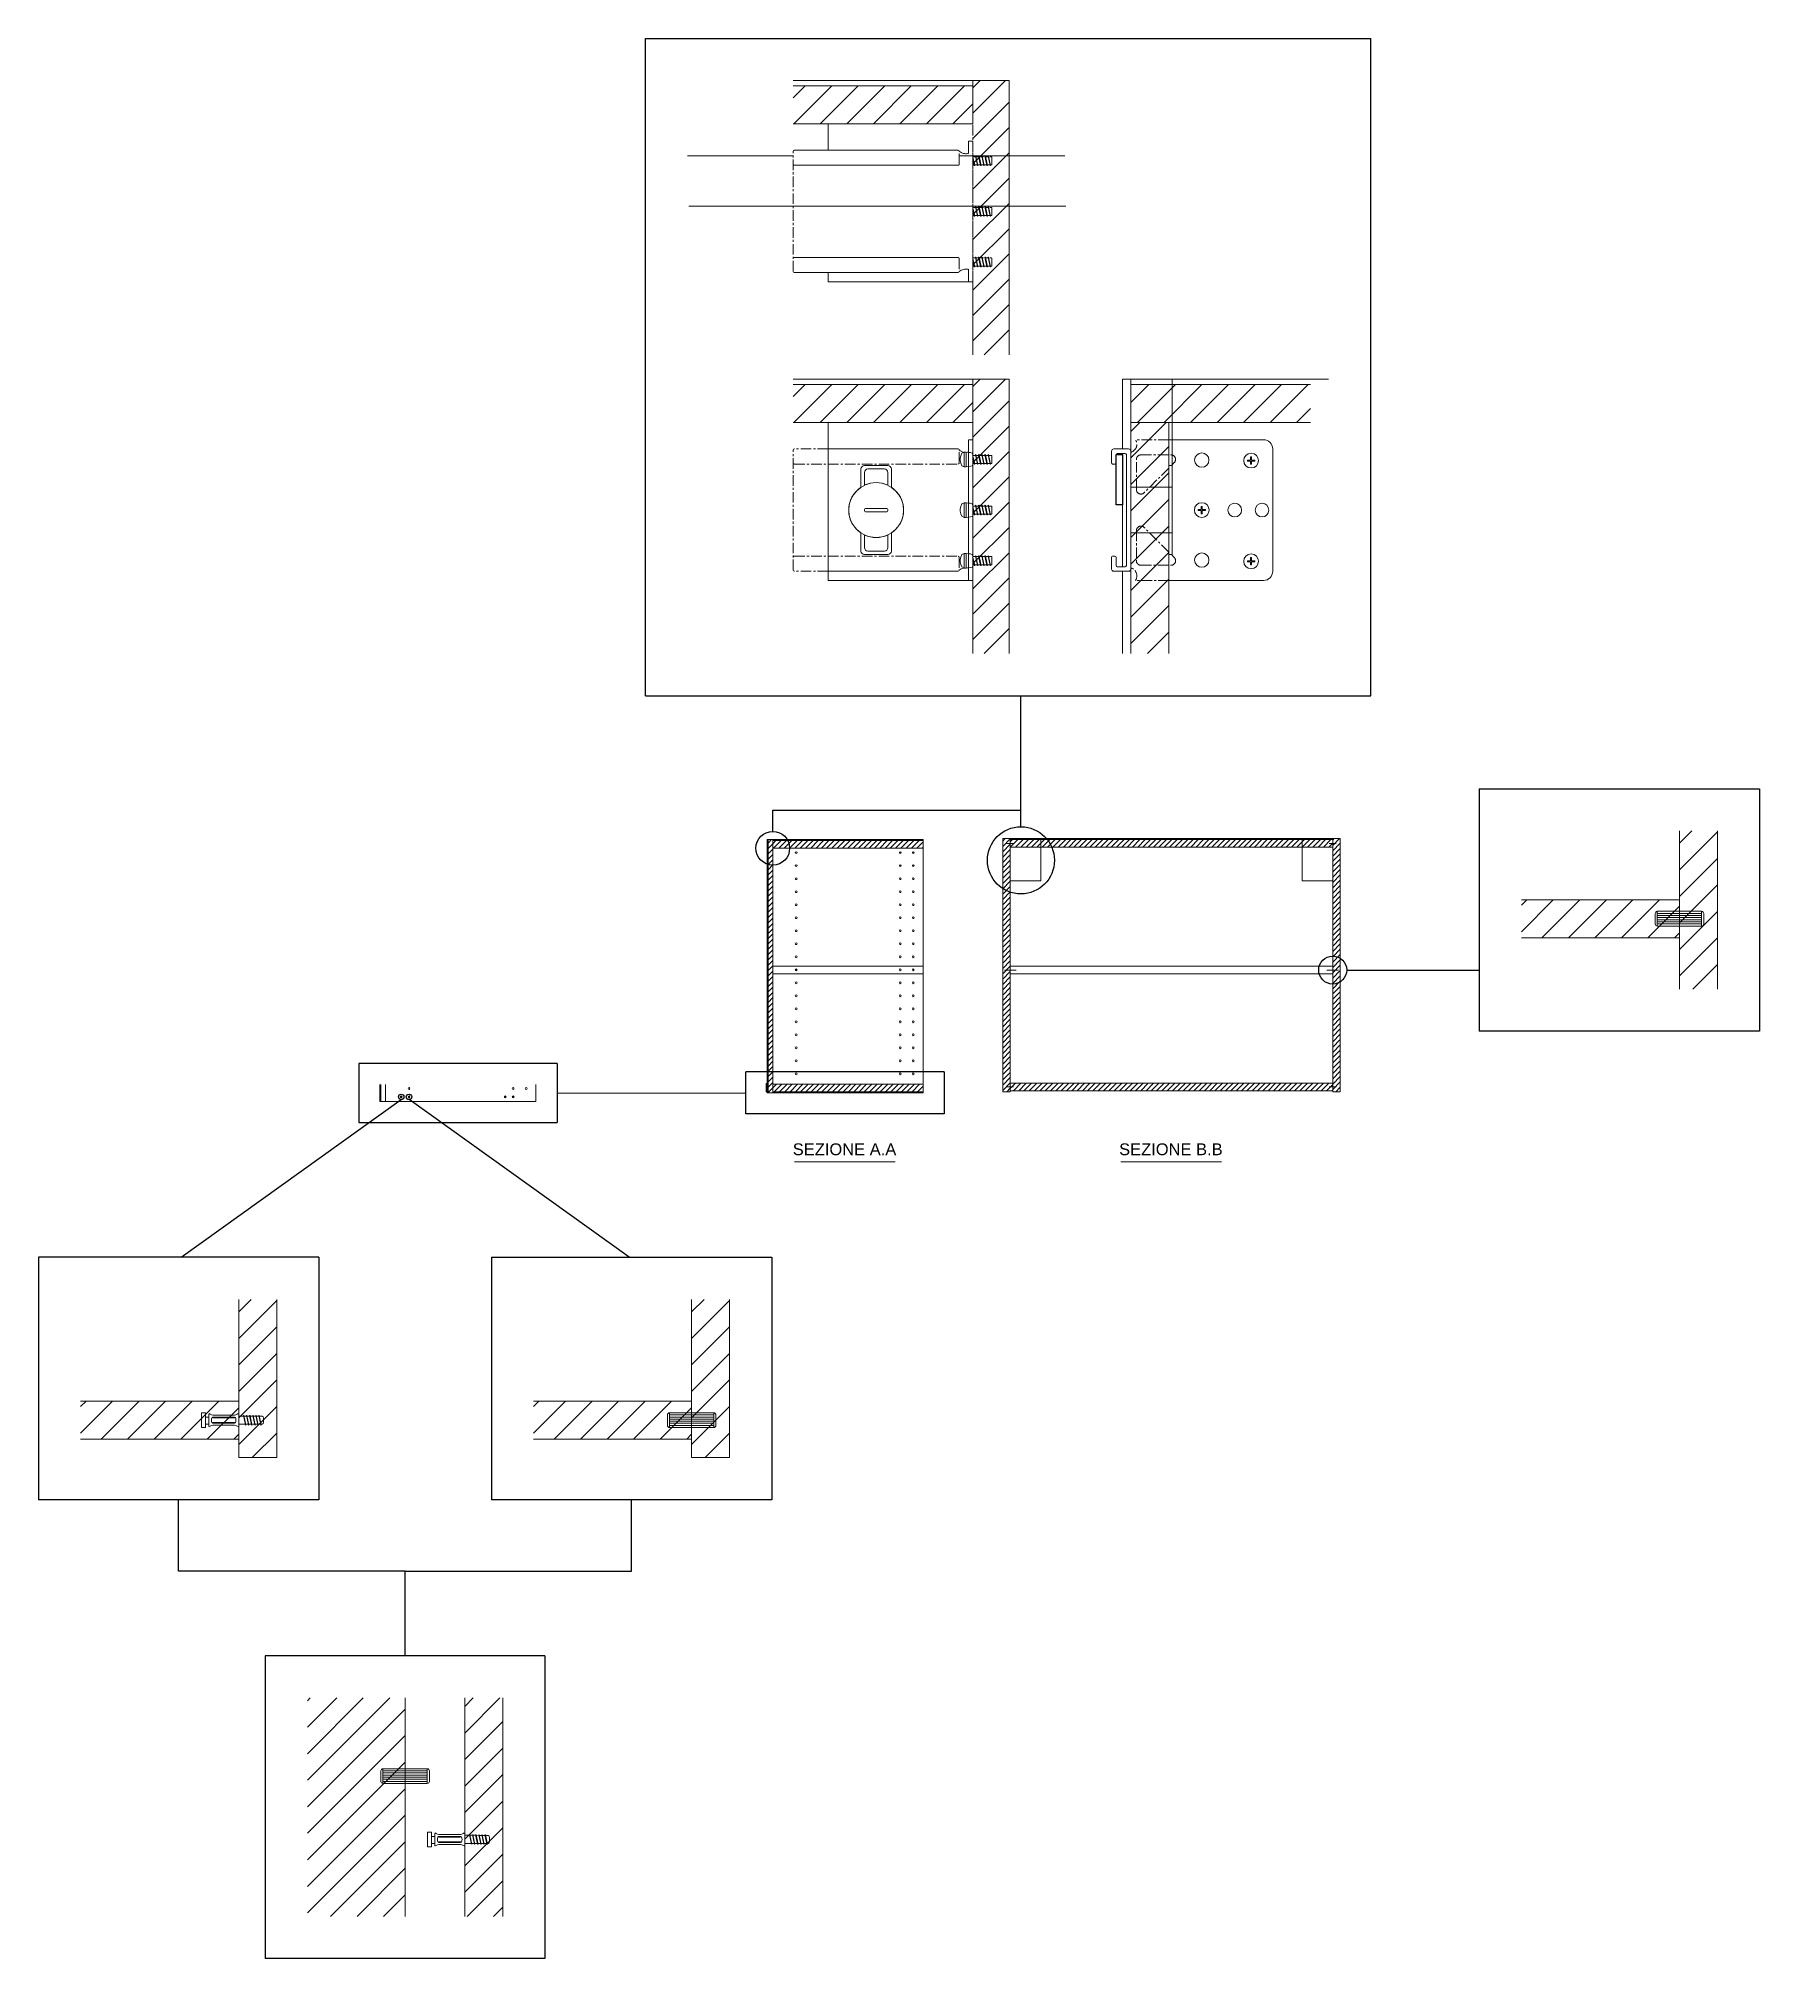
# Model space of a CAD drawing. Header units: millimetres. Extents: x 2179 to 4122, y 1235 to 3124.
# Drawn here: x 2631.9 to 3039.8, y 1888.9 to 2343.9 of the extents above; entities that cross this region are included whole.
import ezdxf

# ---------------------------------------------------------------- set-up
doc = ezdxf.new("R2010")
doc.units = ezdxf.units.MM
doc.linetypes.add('CENTERX2', pattern=[4, 2.5, -0.5, 0.5, -0.5])
for name, color, linetype, lineweight in [('A-FURN', 8, 'Continuous', 18), ('G-ANNO-DIM', 3, 'Continuous', 18), ('meccanismi', 4, 'Continuous', 18), ('viti', 2, 'Continuous', 18)]:
    doc.layers.add(name, color=color, linetype=linetype, lineweight=lineweight)
doc.layers.add('ingrandimenti', color=6, linetype='Continuous')
doc.styles.add('underline', font='arial.ttf')
pattern_1 = [(45, (130.31795, 304.7139), (-0.62861793, 0.62861793), [])]

msp = doc.modelspace()

# ---------------------------------------------------------------- texts
at = {"layer": 'G-ANNO-DIM', "style": 'underline'}
for s, p in [('SEZIONE A.A', (2810.66, 2079.28)), ('SEZIONE B.B', (2888, 2079.28))]:
    msp.add_text(s, height=2.7972, dxfattribs=at).set_placement(p)

# ---------------------------------------------------------------- hatches: boundary and pattern name
at = {"layer": 'A-FURN', "linetype": 'CENTERX2'}
h = msp.add_hatch(dxfattribs=at)
h.set_pattern_fill('ANSI31', color=256, scale=1.334375, angle=180)
h.set_pattern_definition([(225, (10820.4606, -11509.852), (2.9957573, -2.9957573), [])])
h.paths.add_polyline_path([(2853.35, 2268.88), (2861.93, 2268.88), (2861.93, 2333.88), (2853.35, 2333.88)])
at = {"layer": 'A-FURN'}
h = msp.add_hatch(dxfattribs=at)
h.set_pattern_fill('ANSI31', color=256, scale=1.4, angle=180)
h.set_pattern_definition([(225, (11212.2857, -11810.9246), (3.1430896, -3.1430896), [])])
h.paths.add_polyline_path([(2810.76, 2332.64), (2810.76, 2323.64), (2853.35, 2323.64), (2853.35, 2332.64)])
h = msp.add_hatch(dxfattribs=at)
h.set_pattern_fill('ANSI31', color=256, scale=1.4, angle=180)
h.set_pattern_definition([(225, (11212.2857, -11881.6926), (3.1430896, -3.1430896), [])])
h.paths.add_polyline_path([(2810.76, 2261.88), (2810.76, 2252.88), (2853.35, 2252.88), (2853.35, 2261.88)])
h = msp.add_hatch(dxfattribs=at)
h.set_pattern_fill('ANSI31', color=256, scale=1.334375, angle=180)
h.set_pattern_definition([(225, (10820.4606, -11580.62), (2.9957573, -2.9957573), [])])
h.paths.add_polyline_path([(2853.35, 2198.11), (2861.93, 2198.11), (2861.93, 2263.11), (2853.35, 2263.11)])
h = msp.add_hatch(dxfattribs=at)
h.set_pattern_fill('ANSI31', color=256, scale=1.4, angle=180)
h.set_pattern_definition([(225, (11249.7243, -11881.6926), (3.1430896, -3.1430896), [])])
h.paths.add_polyline_path([(2933.38, 2261.88), (2933.38, 2252.88), (2890.79, 2252.88), (2890.79, 2261.88)])
h = msp.add_hatch(dxfattribs=at)
h.set_pattern_fill('ANSI31', color=256, scale=1.4, angle=180)
h.set_pattern_definition([(225, (12410.6223, -12261.459), (3.1430896, -3.1430896), [])])
h.paths.add_polyline_path([(2890.79, 2198.11), (2899.79, 2198.11), (2899.79, 2252.88), (2890.79, 2252.88)])
h = msp.add_hatch(dxfattribs=at)
h.set_pattern_fill('ANSI31', color=256, scale=0.28)
h.set_pattern_definition(pattern_1)
h.paths.add_polyline_path([(2841.57, 2096.09), (2805.93, 2096.09), (2805.93, 2094.29), (2841.57, 2094.29)])
h.paths.add_polyline_path([(2805.93, 2100.51), (2804.82, 2100.51), (2804.82, 2094.04), (2805.93, 2094.04)])
h.paths.add_polyline_path([(2804.82, 2096.09), (2804.57, 2096.09), (2804.57, 2094.29), (2804.82, 2094.29)])
h.paths.add_polyline_path([(2805.93, 2154.04), (2804.82, 2154.04), (2804.82, 2100.51), (2805.93, 2100.51)])
h = msp.add_hatch(dxfattribs=at)
h.set_pattern_fill('ANSI31', color=256, scale=0.28)
h.set_pattern_definition(pattern_1)
h.paths.add_polyline_path([(2841.57, 2153.8), (2805.93, 2153.8), (2805.93, 2152), (2841.57, 2152)])
h.paths.add_polyline_path([(2804.82, 2153.8), (2804.57, 2153.8), (2804.57, 2152), (2804.82, 2152)])
h = msp.add_hatch(dxfattribs=at)
h.set_pattern_fill('ANSI31', color=256, scale=0.28, angle=180)
h.set_pattern_definition([(225, (4610.3921, -750.62235), (0.62861793, -0.62861793), [])])
h.paths.add_polyline_path([(2938.61, 2094.29), (2940.41, 2094.29), (2940.41, 2154.29), (2938.61, 2154.29)])
h.paths.add_polyline_path([(2860.41, 2094.29), (2862.21, 2094.29), (2862.21, 2154.29), (2860.41, 2154.29)])
h = msp.add_hatch(dxfattribs=at)
h.set_pattern_fill('ANSI31', color=256, scale=0.28, angle=180)
h.set_pattern_definition([(225, (4610.3921, -674.66905), (0.62861793, -0.62861793), [])])
h.paths.add_polyline_path([(2862.21, 2152.24), (2862.21, 2154.04), (2938.61, 2154.04), (2938.61, 2152.24), (2916.23, 2152.24)])
h = msp.add_hatch(dxfattribs=at)
h.set_pattern_fill('ANSI31', color=256, scale=1.400002, angle=180)
h.set_pattern_definition([(225, (5327.8058, -788.759), (3.143094, -3.143094), [])])
h.paths.add_polyline_path([(3020.77, 2156.11), (3020.77, 2128.65), (3020.77, 2118.65), (3029.77, 2118.65), (3029.77, 2156.11)])
h = msp.add_hatch(dxfattribs=at)
h.set_pattern_fill('ANSI31', color=256, scale=1.4, angle=180)
h.set_pattern_definition([(225, (11379.703, -11994.757), (3.1430896, -3.1430896), [])])
h.paths.add_polyline_path([(2983.31, 2139.81), (2983.31, 2130.81), (3020.77, 2130.81), (3020.77, 2139.81)])
h = msp.add_hatch(dxfattribs=at)
h.set_pattern_fill('ANSI31', color=256, scale=0.28, angle=180)
h.set_pattern_definition([(225, (4610.3921, -730.57565), (0.62861793, -0.62861793), [])])
h.paths.add_polyline_path([(2862.21, 2096.34), (2862.21, 2094.54), (2938.61, 2094.54), (2938.61, 2096.34), (2916.23, 2096.34)])
h = msp.add_hatch(dxfattribs=at)
h.set_pattern_fill('ANSI31', color=256, scale=1.400002, angle=180)
h.set_pattern_definition([(225, (4986.404, -899.7623), (3.143094, -3.143094), [])])
h.paths.add_polyline_path([(2679.37, 2045.11), (2679.37, 2017.65), (2679.37, 2007.65), (2688.37, 2007.65), (2688.37, 2045.11)])
h = msp.add_hatch(dxfattribs=at)
h.set_pattern_fill('ANSI31', color=256, scale=1.400002, angle=180)
h.set_pattern_definition([(225, (5093.7353, -899.7623), (3.143094, -3.143094), [])])
h.paths.add_polyline_path([(2786.7, 2045.11), (2786.7, 2017.65), (2786.7, 2007.65), (2795.7, 2007.65), (2795.7, 2045.11)])
h = msp.add_hatch(dxfattribs=at)
h.set_pattern_fill('ANSI31', color=256, scale=1.4, angle=180)
h.set_pattern_definition([(225, (11038.3014, -12113.5645), (3.1430896, -3.1430896), [])])
h.paths.add_polyline_path([(2641.91, 2021), (2641.91, 2012), (2679.37, 2012), (2679.37, 2021)])
h = msp.add_hatch(dxfattribs=at)
h.set_pattern_fill('ANSI31', color=256, scale=1.4, angle=180)
h.set_pattern_definition([(225, (11145.6327, -12113.5645), (3.1430896, -3.1430896), [])])
h.paths.add_polyline_path([(2749.24, 2021), (2749.24, 2012), (2786.7, 2012), (2786.7, 2021)])
h = msp.add_hatch(dxfattribs=at)
h.set_pattern_fill('ANSI31', color=256, scale=1.400002, angle=180)
h.set_pattern_definition([(225, (4944.739, -1037.2737), (3.143094, -3.143094), [])])
h.paths.add_polyline_path([(2695.66, 1898.94), (2718.8, 1898.94), (2718.8, 1950.7), (2695.66, 1950.7)])
h = msp.add_hatch(dxfattribs=at)
h.set_pattern_fill('ANSI31', color=256, scale=1.400002, angle=180)
h.set_pattern_definition([(225, (5039.966, -1037.2737), (3.143094, -3.143094), [])])
h.paths.add_polyline_path([(2732.93, 1898.94), (2741.93, 1898.94), (2741.93, 1950.7), (2732.93, 1950.7)])

# ---------------------------------------------------------------- linework, layer by layer
at = {"layer": 'A-FURN', "linetype": 'CENTERX2'}
msp.add_line((2853.35, 2268.88), (2853.35, 2333.88), dxfattribs=at)
at = {"layer": 'A-FURN'}
for p, q in [((2853.35, 2333.88), (2861.93, 2333.88)), ((2861.93, 2268.88), (2861.93, 2333.88)), ((2853.35, 2332.64), (2810.76, 2332.64)), ((2810.76, 2323.64), (2853.35, 2323.64)), ((2819.04, 2317.39), (2819.04, 2323.64)), ((2819.04, 2286.22), (2819.04, 2288.39)), ((2853.35, 2261.88), (2810.76, 2261.88)), ((2853.35, 2198.11), (2853.35, 2263.11)), ((2853.35, 2263.11), (2861.93, 2263.11)), ((2861.93, 2198.11), (2861.93, 2263.11)), ((2888.79, 2263.11), (2890.79, 2263.11)), ((2890.79, 2263.11), (2890.79, 2198.11)), ((2890.79, 2261.88), (2933.38, 2261.88)), ((2810.76, 2252.88), (2853.35, 2252.88)), ((2933.38, 2252.88), (2890.79, 2252.88)), ((2804.57, 2154.04), (2804.82, 2154.04)), ((2804.82, 2154.04), (2804.82, 2094.04)), ((2805.93, 2094.04), (2805.93, 2154.04)), ((2860.41, 2154.29), (2860.41, 2094.29)), ((2860.41, 2154.29), (2862.21, 2154.29)), ((2862.21, 2094.29), (2862.21, 2154.29)), ((2938.61, 2154.04), (2862.21, 2154.04)), ((2862.21, 2152.24), (2938.61, 2152.24)), ((2862.21, 2152.24), (2884.06, 2152.24)), ((2869.41, 2154.29), (2869.41, 2144.29)), ((2938.61, 2094.29), (2938.61, 2154.29)), ((2938.61, 2154.29), (2940.41, 2154.29)), ((2940.41, 2094.29), (2940.41, 2154.29)), ((3020.77, 2118.65), (3020.77, 2156.11)), ((3029.77, 2118.65), (3029.77, 2156.11)), ((2869.41, 2144.29), (2862.21, 2144.29)), ((2983.31, 2139.81), (3020.77, 2139.81)), ((3020.77, 2130.81), (2983.31, 2130.81)), ((2713.07, 2095.99), (2713.07, 2092.01)), ((2714.18, 2092.01), (2714.18, 2095.99)), ((2860.41, 2094.29), (2862.21, 2094.29)), ((2862.21, 2096.34), (2938.61, 2096.34)), ((2862.21, 2096.34), (2884.06, 2096.34)), ((2938.61, 2094.54), (2862.21, 2094.54)), ((2938.61, 2094.29), (2938.61, 2094.49)), ((2938.61, 2094.29), (2940.41, 2094.29)), ((2940.41, 2094.29), (2938.61, 2094.29)), ((2679.37, 2007.65), (2679.37, 2045.11)), ((2688.37, 2007.65), (2688.37, 2045.11)), ((2786.7, 2007.65), (2786.7, 2045.11)), ((2795.7, 2007.65), (2795.7, 2045.11)), ((2641.91, 2021), (2679.37, 2021)), ((2749.24, 2021), (2786.7, 2021)), ((2679.37, 2012), (2641.91, 2012)), ((2786.7, 2012), (2749.24, 2012)), ((2679.37, 2007.65), (2688.37, 2007.65)), ((2688.37, 2007.65), (2679.37, 2007.65)), ((2786.7, 2007.65), (2795.7, 2007.65)), ((2795.7, 2007.65), (2786.7, 2007.65)), ((2718.8, 1950.7), (2718.8, 1898.94)), ((2732.93, 1898.93), (2732.93, 1950.7)), ((2741.93, 1898.93), (2741.93, 1950.7))]:
    msp.add_line(p, q, dxfattribs=at)
for points in [[(2810.76, 2333.88), (2853.35, 2333.88)], [(2853.35, 2333.88), (2853.35, 2324.35)], [(2853.35, 2333.88), (2853.35, 2323.64)], [(2819.04, 2286.22), (2853.35, 2286.22)], [(2853.35, 2268.88), (2853.35, 2286.22)], [(2810.76, 2263.11), (2853.35, 2263.11)], [(2853.35, 2263.11), (2853.35, 2253.58)], [(2853.35, 2263.11), (2853.35, 2252.88)], [(2937.62, 2263.11), (2888.79, 2263.11), (2888.79, 2246.63)], [(2933.38, 2263.11), (2890.79, 2263.11)], [(2900.6, 2248.79), (2900.6, 2263.11)], [(2819.04, 2252.88), (2819.04, 2215.45), (2853.35, 2215.45)], [(2899.79, 2252.88), (2899.79, 2198.11)], [(2900.6, 2237.52), (2900.6, 2248.79), (2899.79, 2248.79)], [(2888.79, 2245.54), (2888.79, 2218.7)], [(2899.79, 2237.52), (2890.79, 2237.52)], [(2899.79, 2226.72), (2890.79, 2226.72)], [(2888.79, 2217.62), (2888.79, 2198.11)], [(2853.35, 2198.11), (2853.35, 2215.45)], [(2841.57, 2154.04), (2804.57, 2154.04), (2804.57, 2094.04), (2841.57, 2094.04), (2841.57, 2154.04)], [(2804.57, 2152), (2804.57, 2153.8), (2804.82, 2153.8)], [(2804.82, 2152), (2804.57, 2152), (2804.57, 2152)], [(2805.93, 2153.8), (2841.57, 2153.8), (2841.57, 2152.69)], [(2841.57, 2153.8), (2841.57, 2152), (2805.93, 2152)], [(2862.21, 2154.29), (2938.61, 2154.29)], [(2931.41, 2154.29), (2931.41, 2144.29), (2938.61, 2144.29)], [(2938.61, 2154.29), (2938.61, 2152.29)], [(3020.77, 2128.65), (3020.77, 2156.11)], [(2862.21, 2094.29), (2862.21, 2144.29)], [(2938.61, 2094.29), (2938.61, 2144.29)], [(3020.77, 2139.81), (3020.77, 2130.81)], [(2841.57, 2123.14), (2841.57, 2122.24), (2805.93, 2122.24), (2805.93, 2124.04), (2841.57, 2124.04), (2841.57, 2123.14)], [(2862.21, 2123.14), (2862.21, 2124.04), (2938.61, 2124.04), (2938.61, 2122.24), (2862.21, 2122.24), (2862.21, 2123.14)], [(2712.82, 2095.99), (2712.82, 2092.01), (2749.82, 2092.01), (2749.82, 2095.99)], [(2804.57, 2096.09), (2804.57, 2094.29), (2804.82, 2094.29)], [(2804.82, 2096.09), (2804.57, 2096.09), (2804.57, 2096.09)], [(2804.82, 2094.04), (2805.93, 2094.04)], [(2841.57, 2094.29), (2841.57, 2096.09), (2805.93, 2096.09)], [(2805.93, 2094.29), (2841.57, 2094.29), (2841.57, 2095.4)], [(2862.21, 2094.54), (2862.21, 2094.29)], [(2938.61, 2095.44), (2938.61, 2094.29)], [(2938.61, 2095.44), (2938.61, 2094.54)], [(2786.7, 2017.65), (2786.7, 2045.11)], [(2679.37, 2021), (2679.37, 2012)], [(2786.7, 2021), (2786.7, 2012)]]:
    msp.add_lwpolyline(points, dxfattribs=at)
for centre, radius in [((2811.48, 2150.96), 0.216), ((2811.48, 2147.88), 0.216), ((2836.15, 2150.96), 0.216), ((2836.15, 2147.88), 0.216), ((2839.23, 2150.96), 0.216), ((2839.23, 2147.88), 0.216), ((2811.48, 2144.79), 0.216), ((2836.15, 2144.79), 0.216), ((2839.23, 2144.79), 0.216), ((2811.48, 2141.71), 0.216), ((2811.48, 2138.63), 0.216), ((2836.15, 2141.71), 0.216), ((2836.15, 2138.63), 0.216), ((2839.23, 2141.71), 0.216), ((2839.23, 2138.63), 0.216), ((2811.48, 2135.54), 0.216), ((2836.15, 2135.54), 0.216), ((2839.23, 2135.54), 0.216), ((2811.48, 2132.46), 0.216), ((2811.48, 2129.38), 0.216), ((2836.15, 2132.46), 0.216), ((2836.15, 2129.38), 0.216), ((2839.23, 2132.46), 0.216), ((2839.23, 2129.38), 0.216), ((2811.48, 2126.29), 0.216), ((2836.15, 2126.29), 0.216), ((2839.23, 2126.29), 0.216), ((2811.48, 2123.21), 0.216), ((2811.48, 2120.13), 0.216), ((2836.15, 2123.21), 0.216), ((2836.15, 2120.13), 0.216), ((2839.23, 2123.21), 0.216), ((2839.23, 2120.13), 0.216), ((2811.48, 2117.04), 0.216), ((2836.15, 2117.04), 0.216), ((2839.23, 2117.04), 0.216), ((2811.48, 2113.96), 0.216), ((2811.48, 2110.88), 0.216), ((2836.15, 2113.96), 0.216), ((2836.15, 2110.88), 0.216), ((2839.23, 2113.96), 0.216), ((2839.23, 2110.88), 0.216), ((2811.48, 2107.79), 0.216), ((2836.15, 2107.79), 0.216), ((2839.23, 2107.79), 0.216), ((2811.48, 2104.71), 0.216), ((2836.15, 2104.71), 0.216), ((2839.23, 2104.71), 0.216), ((2811.48, 2101.63), 0.216), ((2811.48, 2098.54), 0.216), ((2836.15, 2101.63), 0.216), ((2836.15, 2098.54), 0.216), ((2839.23, 2101.63), 0.216), ((2839.23, 2098.54), 0.216), ((2717.88, 2093.1), 0.247), ((2719.73, 2095.09), 0.216), ((2719.73, 2093.1), 0.216), ((2719.73, 2093.1), 0.216), ((2742.54, 2093.1), 0.216), ((2744.39, 2093.1), 0.247), ((2744.39, 2095.09), 0.216), ((2747.48, 2095.09), 0.216)]:
    msp.add_circle(centre, radius, dxfattribs=at)
at = {"layer": 'Defpoints', "lineweight": 18}
for points in [[(2810.76, 2316.04), (2785.76, 2316.04)], [(2850.1, 2316.04), (2875.1, 2316.04)], [(2850.37, 2304.1), (2786.03, 2304.1)], [(2850.37, 2304.1), (2875.37, 2304.1)]]:
    msp.add_lwpolyline(points, dxfattribs=at)
at = {"layer": 'Defpoints'}
msp.add_lwpolyline([(2887.27, 2245.27), (2888.79, 2245.27), (2888.79, 2233.33), (2887.27, 2233.33), (2887.27, 2245.27)], dxfattribs=at)
at = {"layer": 'G-ANNO-DIM'}
for p, q in [((2811.06, 2077.71), (2834.96, 2077.71)), ((2888.39, 2077.71), (2912.29, 2077.71))]:
    msp.add_line(p, q, dxfattribs=at)
at = {"layer": 'ingrandimenti'}
for p, q in [((2775.76, 2188.11), (2947.62, 2188.11)), ((3039.77, 2166.11), (3039.77, 2108.65)), ((2754.82, 2094), (2799.57, 2094.04)), ((2698.37, 2055.11), (2698.37, 1997.65)), ((2805.7, 2055.11), (2805.7, 1997.65)), ((2751.93, 1960.7), (2751.93, 1888.93))]:
    msp.add_line(p, q, dxfattribs=at)
for points in [[(2775.76, 2188.11), (2775.76, 2343.88), (2947.62, 2343.88)], [(2947.62, 2188.11), (2947.62, 2343.88)], [(2864.73, 2157.1), (2864.73, 2188.11)], [(2973.31, 2166.11), (2973.31, 2108.65)], [(2973.31, 2166.11), (3039.77, 2166.11)], [(2805.93, 2156), (2805.93, 2161), (2864.73, 2161)], [(2941.92, 2123.14), (2973.31, 2123.14)], [(3039.77, 2108.65), (2973.31, 2108.65)], [(2754.82, 2100.99), (2707.82, 2100.99)], [(2707.82, 2100.99), (2707.82, 2087.01)], [(2754.82, 2100.99), (2754.82, 2087.01)], [(2846.57, 2099.04), (2846.57, 2089.04), (2799.57, 2089.04), (2799.57, 2099.04)], [(2846.57, 2099.04), (2799.57, 2099.04)], [(2665.71, 2055.11), (2717.88, 2092.46)], [(2771.89, 2055.11), (2719.73, 2092.46)], [(2707.82, 2087.01), (2754.82, 2087.01)], [(2631.91, 2055.11), (2631.91, 1997.65)], [(2698.37, 2055.11), (2631.91, 2055.11)], [(2739.24, 2055.11), (2739.24, 1997.65)], [(2739.24, 2055.11), (2805.7, 2055.11)], [(2698.37, 1997.65), (2631.91, 1997.65)], [(2718.8, 1980.7), (2665.14, 1980.7), (2665.14, 1997.65)], [(2718.8, 1960.7), (2718.8, 1980.7), (2772.47, 1980.7), (2772.47, 1997.65)], [(2805.7, 1997.65), (2739.24, 1997.65)], [(2685.67, 1960.7), (2685.67, 1888.93)], [(2751.93, 1960.7), (2685.67, 1960.7)], [(2751.93, 1888.93), (2685.67, 1888.93)]]:
    msp.add_lwpolyline(points, dxfattribs=at)
for centre, radius in [((2864.73, 2149.14), 7.95), ((2805.93, 2152), 4), ((2938.61, 2123.14), 3.32), ((2717.88, 2093.1), 0.642), ((2719.73, 2093.1), 0.642)]:
    msp.add_circle(centre, radius, dxfattribs=at)
at = {"layer": 'meccanismi'}
for p, q in [((2849.83, 2317.39), (2819.04, 2317.39)), ((2852.27, 2319.56), (2852.27, 2316.6)), ((2853.35, 2319.56), (2852.27, 2319.56)), ((2853.35, 2319.56), (2852.27, 2319.56)), ((2849.83, 2288.39), (2819.04, 2288.39)), ((2852.27, 2289.18), (2852.27, 2286.22)), ((2853.35, 2286.22), (2852.27, 2286.22)), ((2852.27, 2286.22), (2853.35, 2286.22)), ((2852.27, 2248.79), (2852.27, 2218.41)), ((2853.35, 2248.79), (2852.27, 2248.79)), ((2853.35, 2248.79), (2852.27, 2248.79)), ((2853.35, 2215.45), (2853.35, 2248.79)), ((2922.22, 2248.79), (2899.79, 2248.79)), ((2849.83, 2246.63), (2819.04, 2246.63)), ((2886.19, 2243.31), (2886.19, 2246.08)), ((2887, 2243.04), (2886.46, 2243.04)), ((2886.46, 2243.04), (2887, 2243.04)), ((2890.25, 2246.63), (2886.73, 2246.63)), ((2887.27, 2243.31), (2887.27, 2245.27)), ((2887.54, 2245.54), (2889.44, 2245.54)), ((2890.25, 2246.63), (2888.08, 2246.63)), ((2889.71, 2218.97), (2889.71, 2245.27)), ((2890.79, 2218.16), (2890.79, 2246.08)), ((2924.39, 2232.12), (2924.39, 2246.63)), ((2826.82, 2241.86), (2826.82, 2237.52)), ((2827.64, 2241.05), (2827.64, 2237.99)), ((2833.22, 2241.05), (2833.22, 2237.99)), ((2834.04, 2241.86), (2834.04, 2237.52)), ((2830.43, 2232.53), (2827.88, 2232.53)), ((2830.43, 2232.53), (2832.98, 2232.53)), ((2924.39, 2232.12), (2924.39, 2217.62)), ((2826.82, 2222.38), (2826.82, 2226.72)), ((2827.64, 2223.19), (2827.64, 2226.26)), ((2833.22, 2223.19), (2833.22, 2226.26)), ((2834.04, 2222.38), (2834.04, 2226.72)), ((2886.19, 2220.93), (2886.19, 2218.16)), ((2887, 2221.2), (2886.46, 2221.2)), ((2886.46, 2221.2), (2887, 2221.2)), ((2887.27, 2220.93), (2887.27, 2218.97)), ((2849.83, 2217.62), (2819.04, 2217.62)), ((2852.27, 2218.41), (2852.27, 2215.45)), ((2890.25, 2217.62), (2886.73, 2217.62)), ((2887.54, 2218.7), (2889.44, 2218.7)), ((2853.35, 2215.45), (2852.27, 2215.45)), ((2852.27, 2215.45), (2853.35, 2215.45)), ((2922.22, 2215.45), (2899.79, 2215.45)), ((2804.37, 2096.29), (2804.82, 2096.29)), ((2804.82, 2096.09), (2804.82, 2096.29))]:
    msp.add_line(p, q, dxfattribs=at)
at = {"layer": 'meccanismi', "linetype": 'CENTERX2'}
msp.add_line((2853.35, 2286.22), (2853.35, 2319.56), dxfattribs=at)
for points in [[(2810.76, 2288.66), (2810.76, 2317.12)], [(2850.1, 2314.08), (2850.1, 2317.12)], [(2850.1, 2291.7), (2850.1, 2288.66)], [(2899.79, 2248.79), (2891.87, 2248.79)], [(2810.76, 2217.89), (2810.76, 2246.36)], [(2819.04, 2246.63), (2811.03, 2246.63)], [(2811.03, 2243.04), (2849.83, 2243.04)], [(2850.1, 2243.31), (2850.1, 2246.36)], [(2811.03, 2221.2), (2849.83, 2221.2)], [(2850.1, 2220.93), (2850.1, 2217.89)], [(2819.04, 2217.62), (2811.03, 2217.62)], [(2899.79, 2215.45), (2891.87, 2215.45)]]:
    msp.add_lwpolyline(points, dxfattribs=at)
at = {"layer": 'meccanismi'}
for points in [[(2819.04, 2317.39), (2811.03, 2317.39)], [(2811.03, 2313.81), (2849.83, 2313.81)], [(2811.03, 2291.97), (2849.83, 2291.97)], [(2819.04, 2288.39), (2811.03, 2288.39)], [(2833.22, 2242.68), (2827.64, 2242.68)], [(2832.41, 2241.86), (2828.45, 2241.86)], [(2899.79, 2221.57), (2899.79, 2242.68)], [(2899.79, 2242.68), (2900.6, 2242.68), (2900.6, 2221.57), (2899.79, 2221.57)], [(2899.79, 2237.52), (2900.6, 2237.52)], [(2827.64, 2232.28), (2827.64, 2231.96)], [(2830.43, 2231.72), (2827.88, 2231.72)], [(2830.43, 2231.72), (2832.98, 2231.72)], [(2833.22, 2232.28), (2833.22, 2231.96)], [(2899.79, 2226.72), (2900.6, 2226.72)], [(2833.22, 2221.57), (2827.64, 2221.57)], [(2832.41, 2222.38), (2828.45, 2222.38)], [(2899.79, 2221.57), (2900.6, 2221.57)], [(2900.6, 2221.57), (2899.79, 2221.57)], [(2804.37, 2094.29), (2804.37, 2096.29)], [(2804.57, 2096.09), (2804.57, 2094.29), (2804.37, 2094.29)], [(2804.82, 2096.09), (2804.57, 2096.09)]]:
    msp.add_lwpolyline(points, dxfattribs=at)
at = {"layer": 'meccanismi', "linetype": 'CENTERX2'}
for points in [[(2899.79, 2242.08), (2893.93, 2236.23, -0.668179), (2892.09, 2236.99), (2892.09, 2244.12, -0.414214), (2893.17, 2245.2), (2900.3, 2245.2, -0.668179), (2901.06, 2243.36), (2900.38, 2242.68)], [(2899.79, 2222.16), (2893.93, 2228.02, 0.668179), (2892.09, 2227.25), (2892.09, 2220.12, 0.414214), (2893.17, 2219.04), (2900.3, 2219.04, 0.668179), (2901.06, 2220.89), (2900.38, 2221.57)]]:
    msp.add_lwpolyline(points, format="xyb", dxfattribs=at)
at = {"layer": 'meccanismi'}
for centre, radius in [((2907.59, 2243.97), 1.7), ((2830.43, 2232.12), 6.5), ((2907.59, 2220.27), 1.7)]:
    msp.add_circle(centre, radius, dxfattribs=at)
for centre, radius, start, end in [((2851.75, 2319.22), 2.66, 231.7402, 256.7654), ((2851.75, 2319.22), 2.66, 276.8741, 281.1484), ((2851.75, 2286.56), 2.66, 103.2348, 128.2606), ((2851.75, 2286.56), 2.66, 78.8513, 83.0788), ((2922.22, 2246.63), 2.17, 0, 90), ((2851.75, 2248.45), 2.66, 231.7402, 256.7654), ((2851.75, 2248.45), 2.66, 276.8741, 281.1484), ((2830.43, 2232.12), 6.5, 64.5149, 115.4851), ((2830.43, 2232.12), 6.5, 123.7297, 236.2703), ((2830.43, 2232.12), 6.5, 108.21, 115.4851), ((2830.43, 2232.12), 6.5, 303.7297, 56.2703), ((2915.4, 2232.12), 1.62, 0, 180), ((2915.4, 2232.12), 1.62, 180, 0), ((2921.86, 2232.12), 1.62, 0, 180), ((2921.86, 2232.12), 1.62, 180, 0), ((2830.43, 2232.12), 6.5, 244.5149, 295.4851), ((2830.43, 2232.12), 6.5, 244.5149, 251.79), ((2851.75, 2215.8), 2.66, 103.2348, 128.2606), ((2851.75, 2215.8), 2.66, 78.8513, 83.0788), ((2922.22, 2217.62), 2.17, 270, 0)]:
    msp.add_arc(centre, radius, start, end, dxfattribs=at)
at = {"layer": 'meccanismi', "linetype": 'CENTERX2'}
for centre, start, end in [((2890.25, 2247.71), 286.0939, 33.6806), ((2890.25, 2216.54), 326.3194, 73.9061)]:
    msp.add_arc(centre, 1.95, start, end, dxfattribs=at)
at = {"layer": 'meccanismi'}
for points in [[(2810.76, 2317.12), (2810.76, 2317.25), (2810.9, 2317.39), (2811.03, 2317.39)], [(2850.1, 2317.12), (2850.1, 2317.25), (2849.96, 2317.39), (2849.83, 2317.39)], [(2852.07, 2316.57), (2851.76, 2316.53), (2851.45, 2316.55), (2851.14, 2316.62)], [(2810.76, 2291.7), (2810.76, 2291.83), (2810.9, 2291.97), (2811.03, 2291.97)], [(2811.03, 2288.39), (2810.9, 2288.39), (2810.76, 2288.53), (2810.76, 2288.66)], [(2849.83, 2288.39), (2849.96, 2288.39), (2850.1, 2288.53), (2850.1, 2288.66)], [(2851.14, 2289.16), (2851.45, 2289.23), (2851.77, 2289.25), (2852.07, 2289.21)], [(2810.76, 2246.36), (2810.76, 2246.48), (2810.9, 2246.63), (2811.03, 2246.63)], [(2850.1, 2246.36), (2850.1, 2246.48), (2849.96, 2246.63), (2849.83, 2246.63)], [(2886.73, 2246.63), (2886.47, 2246.63), (2886.19, 2246.34), (2886.19, 2246.08)], [(2886.46, 2243.04), (2886.33, 2243.04), (2886.19, 2243.18), (2886.19, 2243.31)], [(2887.27, 2243.31), (2887.27, 2243.18), (2887.13, 2243.04), (2887, 2243.04)], [(2887.27, 2245.27), (2887.27, 2245.4), (2887.41, 2245.54), (2887.54, 2245.54)], [(2889.71, 2245.27), (2889.71, 2245.4), (2889.56, 2245.54), (2889.44, 2245.54)], [(2890.79, 2246.08), (2890.79, 2246.34), (2890.5, 2246.63), (2890.25, 2246.63)], [(2827.64, 2242.68), (2827.25, 2242.68), (2826.82, 2242.25), (2826.82, 2241.86)], [(2828.45, 2241.86), (2828.06, 2241.86), (2827.64, 2241.44), (2827.64, 2241.05)], [(2832.41, 2241.86), (2832.8, 2241.86), (2833.22, 2241.44), (2833.22, 2241.05)], [(2833.22, 2242.68), (2833.61, 2242.68), (2834.04, 2242.25), (2834.04, 2241.86)], [(2827.64, 2232.28), (2827.64, 2232.4), (2827.76, 2232.53), (2827.88, 2232.53)], [(2827.64, 2231.96), (2827.64, 2231.84), (2827.76, 2231.72), (2827.88, 2231.72)], [(2833.22, 2232.28), (2833.22, 2232.4), (2833.1, 2232.53), (2832.98, 2232.53)], [(2833.22, 2231.96), (2833.22, 2231.84), (2833.1, 2231.72), (2832.98, 2231.72)], [(2827.64, 2221.57), (2827.25, 2221.57), (2826.82, 2222), (2826.82, 2222.38)], [(2828.45, 2222.38), (2828.06, 2222.38), (2827.64, 2222.81), (2827.64, 2223.19)], [(2832.41, 2222.38), (2832.8, 2222.38), (2833.22, 2222.81), (2833.22, 2223.19)], [(2833.22, 2221.57), (2833.61, 2221.57), (2834.04, 2222), (2834.04, 2222.38)], [(2886.46, 2221.2), (2886.33, 2221.2), (2886.19, 2221.06), (2886.19, 2220.93)], [(2887.27, 2220.93), (2887.27, 2221.06), (2887.13, 2221.2), (2887, 2221.2)], [(2811.03, 2217.62), (2810.9, 2217.62), (2810.76, 2217.76), (2810.76, 2217.89)], [(2849.83, 2217.62), (2849.96, 2217.62), (2850.1, 2217.76), (2850.1, 2217.89)], [(2886.73, 2217.62), (2886.47, 2217.62), (2886.19, 2217.9), (2886.19, 2218.16)], [(2887.27, 2218.97), (2887.27, 2218.84), (2887.41, 2218.7), (2887.54, 2218.7)], [(2889.71, 2218.97), (2889.71, 2218.84), (2889.56, 2218.7), (2889.44, 2218.7)], [(2890.79, 2218.16), (2890.79, 2217.9), (2890.5, 2217.62), (2890.25, 2217.62)]]:
    msp.add_open_spline(points, degree=3, dxfattribs=at)
at = {"layer": 'meccanismi', "linetype": 'CENTERX2'}
for points in [[(2811.03, 2313.81), (2810.9, 2313.81), (2810.76, 2313.95), (2810.76, 2314.08)], [(2849.83, 2313.81), (2849.96, 2313.81), (2850.1, 2313.95), (2850.1, 2314.08)], [(2850.1, 2291.7), (2850.1, 2291.83), (2849.96, 2291.97), (2849.83, 2291.97)], [(2811.03, 2243.04), (2810.9, 2243.04), (2810.76, 2243.18), (2810.76, 2243.31)], [(2849.83, 2243.04), (2849.96, 2243.04), (2850.1, 2243.18), (2850.1, 2243.31)], [(2810.76, 2220.93), (2810.76, 2221.06), (2810.9, 2221.2), (2811.03, 2221.2)], [(2850.1, 2220.93), (2850.1, 2221.06), (2849.96, 2221.2), (2849.83, 2221.2)]]:
    msp.add_open_spline(points, degree=3, dxfattribs=at)
at = {"layer": 'viti', "linetype": 'CENTERX2'}
for p, q in [((2853.35, 2313.67), (2853.35, 2316.1)), ((2853.35, 2315.85), (2857.75, 2315.85)), ((2853.35, 2315.73), (2853.77, 2313.77)), ((2853.95, 2316.01), (2854.42, 2313.77)), ((2854.05, 2316.01), (2854.52, 2313.77)), ((2854.7, 2316.01), (2855.18, 2313.77)), ((2854.8, 2316.01), (2855.28, 2313.77)), ((2855.45, 2316.01), (2855.93, 2313.77)), ((2855.55, 2316.01), (2856.03, 2313.77)), ((2856.2, 2316.01), (2856.68, 2313.77)), ((2856.3, 2316.01), (2856.78, 2313.77)), ((2856.96, 2316.01), (2857.43, 2313.77)), ((2857.06, 2316.01), (2857.53, 2313.77)), ((2857.85, 2314.03), (2857.85, 2315.75)), ((2853.35, 2315.27), (2853.67, 2313.77)), ((2853.35, 2313.93), (2857.75, 2313.93)), ((2853.74, 2313.93), (2854.39, 2313.93)), ((2854.49, 2313.93), (2855.14, 2313.93)), ((2855.24, 2313.93), (2855.9, 2313.93)), ((2856, 2313.93), (2856.65, 2313.93)), ((2856.75, 2313.93), (2857.4, 2313.93)), ((2853.35, 2301.68), (2853.35, 2304.1)), ((2853.35, 2303.85), (2857.75, 2303.85)), ((2853.35, 2303.73), (2853.77, 2301.77)), ((2853.35, 2303.27), (2853.67, 2301.77)), ((2853.95, 2304.01), (2854.42, 2301.77)), ((2854.05, 2304.01), (2854.52, 2301.77)), ((2854.7, 2304.01), (2855.18, 2301.77)), ((2854.8, 2304.01), (2855.28, 2301.77)), ((2855.45, 2304.01), (2855.93, 2301.77)), ((2855.55, 2304.01), (2856.03, 2301.77)), ((2856.2, 2304.01), (2856.68, 2301.77)), ((2856.3, 2304.01), (2856.78, 2301.77)), ((2856.96, 2304.01), (2857.43, 2301.77)), ((2857.06, 2304.01), (2857.53, 2301.77)), ((2857.85, 2302.03), (2857.85, 2303.75)), ((2853.35, 2301.93), (2857.75, 2301.93)), ((2853.74, 2301.93), (2854.39, 2301.93)), ((2854.49, 2301.93), (2855.14, 2301.93)), ((2855.24, 2301.93), (2855.9, 2301.93)), ((2856, 2301.93), (2856.65, 2301.93)), ((2856.75, 2301.93), (2857.4, 2301.93)), ((2853.35, 2289.68), (2853.35, 2292.1)), ((2853.35, 2291.85), (2857.75, 2291.85)), ((2853.35, 2291.73), (2853.77, 2289.77)), ((2853.35, 2291.27), (2853.67, 2289.77)), ((2853.35, 2289.93), (2857.75, 2289.93)), ((2853.74, 2289.93), (2854.39, 2289.93)), ((2853.95, 2292.01), (2854.42, 2289.77)), ((2854.05, 2292.01), (2854.52, 2289.77)), ((2854.49, 2289.93), (2855.14, 2289.93)), ((2854.7, 2292.01), (2855.18, 2289.77)), ((2854.8, 2292.01), (2855.28, 2289.77)), ((2855.24, 2289.93), (2855.9, 2289.93)), ((2855.45, 2292.01), (2855.93, 2289.77)), ((2855.55, 2292.01), (2856.03, 2289.77)), ((2856, 2289.93), (2856.65, 2289.93)), ((2856.2, 2292.01), (2856.68, 2289.77)), ((2856.3, 2292.01), (2856.78, 2289.77)), ((2856.75, 2289.93), (2857.4, 2289.93)), ((2856.96, 2292.01), (2857.43, 2289.77)), ((2857.06, 2292.01), (2857.53, 2289.77)), ((2857.85, 2290.03), (2857.85, 2291.75))]:
    msp.add_line(p, q, dxfattribs=at)
at = {"layer": 'viti'}
for p, q in [((2851.31, 2242.37), (2851.31, 2245.87)), ((2851.75, 2245.87), (2851.31, 2245.87)), ((2851.73, 2242.37), (2851.73, 2245.87)), ((2853.35, 2242.91), (2853.35, 2245.34)), ((2853.35, 2245.09), (2857.75, 2245.09)), ((2853.35, 2244.97), (2853.77, 2243)), ((2853.35, 2244.5), (2853.67, 2243)), ((2853.35, 2243.16), (2857.75, 2243.16)), ((2853.74, 2243.16), (2854.39, 2243.16)), ((2853.95, 2245.24), (2854.42, 2243)), ((2854.05, 2245.24), (2854.52, 2243)), ((2854.49, 2243.16), (2855.14, 2243.16)), ((2854.7, 2245.24), (2855.18, 2243)), ((2854.8, 2245.24), (2855.28, 2243)), ((2855.24, 2243.16), (2855.9, 2243.16)), ((2855.45, 2245.24), (2855.93, 2243)), ((2855.55, 2245.24), (2856.03, 2243)), ((2856, 2243.16), (2856.65, 2243.16)), ((2856.2, 2245.24), (2856.68, 2243)), ((2856.3, 2245.24), (2856.78, 2243)), ((2856.75, 2243.16), (2857.4, 2243.16)), ((2856.96, 2245.24), (2857.43, 2243)), ((2857.06, 2245.24), (2857.53, 2243)), ((2857.85, 2243.26), (2857.85, 2244.99)), ((2918.4, 2243.97), (2919.15, 2243.97)), ((2918.4, 2243.72), (2919.15, 2243.72)), ((2919.15, 2243.97), (2919.15, 2244.72)), ((2919.15, 2242.97), (2919.15, 2243.72)), ((2919.4, 2243.97), (2919.4, 2244.72)), ((2919.4, 2243.97), (2920.15, 2243.97)), ((2919.4, 2242.97), (2919.4, 2243.72)), ((2919.4, 2243.72), (2920.15, 2243.72)), ((2851.71, 2242.37), (2851.31, 2242.37)), ((2851.31, 2230.37), (2851.31, 2233.87)), ((2851.75, 2233.87), (2851.31, 2233.87)), ((2851.73, 2230.37), (2851.73, 2233.87)), ((2851.71, 2230.37), (2851.31, 2230.37)), ((2853.35, 2230.91), (2853.35, 2233.34)), ((2853.35, 2233.09), (2857.75, 2233.09)), ((2853.35, 2232.97), (2853.77, 2231.01)), ((2853.35, 2232.5), (2853.67, 2231.01)), ((2853.35, 2231.16), (2857.75, 2231.16)), ((2853.74, 2231.16), (2854.39, 2231.16)), ((2853.95, 2233.24), (2854.42, 2231.01)), ((2854.05, 2233.24), (2854.52, 2231.01)), ((2854.49, 2231.16), (2855.14, 2231.16)), ((2854.7, 2233.24), (2855.18, 2231.01)), ((2854.8, 2233.24), (2855.28, 2231.01)), ((2855.24, 2231.16), (2855.9, 2231.16)), ((2855.45, 2233.24), (2855.93, 2231.01)), ((2855.55, 2233.24), (2856.03, 2231.01)), ((2856, 2231.16), (2856.65, 2231.16)), ((2856.2, 2233.24), (2856.68, 2231.01)), ((2856.3, 2233.24), (2856.78, 2231.01)), ((2856.75, 2231.16), (2857.4, 2231.16)), ((2856.96, 2233.24), (2857.43, 2231.01)), ((2857.06, 2233.24), (2857.53, 2231.01)), ((2857.85, 2231.26), (2857.85, 2232.99)), ((2906.71, 2232.25), (2907.46, 2232.25)), ((2906.71, 2232), (2907.46, 2232)), ((2907.46, 2232.25), (2907.46, 2233)), ((2907.46, 2231.25), (2907.46, 2232)), ((2907.71, 2232.25), (2907.71, 2233)), ((2907.71, 2232.25), (2908.46, 2232.25)), ((2907.71, 2231.25), (2907.71, 2232)), ((2907.71, 2232), (2908.46, 2232)), ((2851.31, 2218.37), (2851.31, 2221.87)), ((2851.75, 2221.87), (2851.31, 2221.87)), ((2851.73, 2218.37), (2851.73, 2221.87)), ((2853.35, 2218.91), (2853.35, 2221.34)), ((2853.35, 2221.09), (2857.75, 2221.09)), ((2853.35, 2220.97), (2853.77, 2219.01)), ((2853.35, 2220.5), (2853.67, 2219.01)), ((2853.95, 2221.24), (2854.42, 2219.01)), ((2854.05, 2221.24), (2854.52, 2219.01)), ((2854.7, 2221.24), (2855.18, 2219.01)), ((2854.8, 2221.24), (2855.28, 2219.01)), ((2855.45, 2221.24), (2855.93, 2219.01)), ((2855.55, 2221.24), (2856.03, 2219.01)), ((2856.2, 2221.24), (2856.68, 2219.01)), ((2856.3, 2221.24), (2856.78, 2219.01)), ((2856.96, 2221.24), (2857.43, 2219.01)), ((2857.06, 2221.24), (2857.53, 2219.01)), ((2857.85, 2219.26), (2857.85, 2220.99)), ((2919.15, 2220.12), (2919.15, 2220.87)), ((2919.4, 2220.12), (2919.4, 2220.87)), ((2851.71, 2218.37), (2851.31, 2218.37)), ((2853.35, 2219.16), (2857.75, 2219.16)), ((2853.74, 2219.16), (2854.39, 2219.16)), ((2854.49, 2219.16), (2855.14, 2219.16)), ((2855.24, 2219.16), (2855.9, 2219.16)), ((2856, 2219.16), (2856.65, 2219.16)), ((2856.75, 2219.16), (2857.4, 2219.16)), ((2918.4, 2220.12), (2919.15, 2220.12)), ((2918.4, 2219.87), (2919.15, 2219.87)), ((2919.15, 2219.12), (2919.15, 2219.87)), ((2919.4, 2220.12), (2920.15, 2220.12)), ((2919.4, 2219.12), (2919.4, 2219.87)), ((2919.4, 2219.87), (2920.15, 2219.87)), ((2861.41, 2153.14), (2863.01, 2153.14)), ((2937.81, 2153.14), (2939.41, 2153.14)), ((2717.7, 2092.93), (2718.05, 2093.28)), ((2744.22, 2092.93), (2744.57, 2093.28)), ((2861.41, 2095.44), (2863.01, 2095.44)), ((2937.81, 2095.44), (2939.41, 2095.44)), ((2670.55, 2014.79), (2670.55, 2018.22)), ((2671.53, 2018.22), (2670.55, 2018.22)), ((2671.53, 2016.5), (2671.53, 2018.22)), ((2672.27, 2017.2), (2671.53, 2017.2)), ((2671.53, 2016.5), (2671.53, 2014.79)), ((2672.27, 2015.52), (2671.53, 2015.52)), ((2678.39, 2017.69), (2673.25, 2017.69)), ((2673.25, 2017.2), (2678.39, 2017.2)), ((2673.25, 2017.06), (2678.39, 2017.06)), ((2673.25, 2015.95), (2678.39, 2015.95)), ((2673.25, 2015.8), (2678.39, 2015.8)), ((2679.37, 2017.48), (2680.5, 2017.48)), ((2679.37, 2015.52), (2680.92, 2015.52)), ((2680.48, 2017.58), (2680.95, 2015.38)), ((2680.58, 2017.57), (2681.05, 2015.38)), ((2680.6, 2017.48), (2681.24, 2017.48)), ((2681.02, 2015.52), (2681.66, 2015.52)), ((2681.22, 2017.57), (2681.69, 2015.37)), ((2681.31, 2017.57), (2681.79, 2015.37)), ((2681.34, 2017.48), (2681.97, 2017.47)), ((2681.75, 2015.52), (2682.39, 2015.52)), ((2681.95, 2017.58), (2682.42, 2015.38)), ((2682.05, 2017.57), (2682.52, 2015.38)), ((2682.07, 2017.47), (2682.71, 2017.47)), ((2682.49, 2015.52), (2683.12, 2015.52)), ((2682.69, 2017.57), (2683.16, 2015.37)), ((2682.78, 2017.57), (2683.26, 2015.37)), ((2682.81, 2017.47), (2683.44, 2017.47)), ((2683.22, 2015.52), (2683.86, 2015.52)), ((2683.42, 2017.57), (2683.89, 2015.37)), ((2683.52, 2017.57), (2683.99, 2015.37)), ((2683.54, 2017.47), (2684.18, 2017.47)), ((2683.96, 2015.52), (2684.6, 2015.52)), ((2684.16, 2017.58), (2684.63, 2015.38)), ((2684.25, 2017.57), (2684.73, 2015.38)), ((2684.28, 2017.47), (2684.94, 2017.47)), ((2684.69, 2015.52), (2684.94, 2015.52)), ((2685.24, 2016.99), (2685.24, 2016.5)), ((2685.24, 2016.49), (2685.24, 2016)), ((2671.53, 2014.79), (2670.55, 2014.79)), ((2678.39, 2015.31), (2673.25, 2015.31)), ((2713.05, 1930.92), (2713.05, 1930.83)), ((2724.11, 1915.45), (2724.11, 1918.88)), ((2725.09, 1918.88), (2724.11, 1918.88)), ((2725.09, 1915.45), (2724.11, 1915.45)), ((2725.09, 1917.17), (2725.09, 1918.88)), ((2725.83, 1917.87), (2725.09, 1917.87)), ((2725.09, 1917.17), (2725.09, 1915.45)), ((2725.83, 1916.19), (2725.09, 1916.19)), ((2731.95, 1918.36), (2726.81, 1918.36)), ((2726.81, 1917.87), (2731.95, 1917.87)), ((2726.81, 1917.72), (2731.95, 1917.72)), ((2726.81, 1916.61), (2731.95, 1916.61)), ((2726.81, 1916.47), (2731.95, 1916.47)), ((2731.95, 1915.98), (2726.81, 1915.98)), ((2732.93, 1918.15), (2734.06, 1918.14)), ((2732.93, 1916.19), (2734.48, 1916.19)), ((2734.04, 1918.24), (2734.52, 1916.04)), ((2734.14, 1918.24), (2734.61, 1916.04)), ((2734.16, 1918.14), (2734.8, 1918.14)), ((2734.58, 1916.19), (2735.22, 1916.19)), ((2734.78, 1918.24), (2735.25, 1916.04)), ((2734.88, 1918.23), (2735.35, 1916.04)), ((2734.9, 1918.14), (2735.53, 1918.14)), ((2735.32, 1916.19), (2735.95, 1916.19)), ((2735.51, 1918.24), (2735.98, 1916.04)), ((2735.61, 1918.24), (2736.08, 1916.04)), ((2735.63, 1918.14), (2736.27, 1918.13)), ((2736.05, 1916.19), (2736.69, 1916.19)), ((2736.25, 1918.23), (2736.72, 1916.03)), ((2736.35, 1918.23), (2736.82, 1916.03)), ((2736.37, 1918.13), (2737, 1918.13)), ((2736.78, 1916.19), (2737.42, 1916.19)), ((2736.98, 1918.23), (2737.45, 1916.03)), ((2737.08, 1918.23), (2737.55, 1916.03)), ((2737.1, 1918.13), (2737.74, 1918.13)), ((2737.52, 1916.19), (2738.16, 1916.19)), ((2737.72, 1918.24), (2738.19, 1916.04)), ((2737.82, 1918.24), (2738.29, 1916.04)), ((2737.84, 1918.13), (2738.5, 1918.13)), ((2738.26, 1916.19), (2738.5, 1916.19)), ((2738.8, 1917.66), (2738.8, 1917.17)), ((2738.8, 1917.16), (2738.8, 1916.67))]:
    msp.add_line(p, q, dxfattribs=at)
at = {"layer": 'viti', "color": 11, "true_color": 0xf27172}
for p, q in [((3015.02, 2136.55), (3015.02, 2134.06)), ((3015.02, 2134.06), (3015.02, 2133.98)), ((3015.52, 2133.56), (3015.52, 2137.06)), ((3015.52, 2137.06), (3026.02, 2137.06)), ((3026.02, 2136.56), (3015.52, 2136.56)), ((3015.52, 2136.06), (3026.02, 2136.06)), ((3026.02, 2135.56), (3015.52, 2135.56)), ((3015.52, 2135.06), (3026.02, 2135.06)), ((3026.02, 2134.56), (3015.52, 2134.56)), ((3015.52, 2134.06), (3026.02, 2134.06)), ((3026.02, 2133.56), (3026.02, 2137.06)), ((3026.52, 2136.55), (3026.52, 2134.06)), ((3015.52, 2133.56), (3026.02, 2133.56)), ((2811.33, 2123.06), (2811.63, 2123.36)), ((2811.63, 2123.06), (2811.33, 2123.36)), ((2839.08, 2123.06), (2839.38, 2123.36)), ((2839.38, 2123.06), (2839.08, 2123.36)), ((2860.83, 2123.14), (2863.58, 2123.14)), ((2937.23, 2123.14), (2939.98, 2123.14)), ((2719.58, 2092.95), (2719.88, 2093.25)), ((2719.88, 2092.95), (2719.58, 2093.25)), ((2742.39, 2092.95), (2742.7, 2093.25)), ((2742.7, 2092.95), (2742.39, 2093.25)), ((2780.95, 2017.74), (2780.95, 2015.25)), ((2781.45, 2014.75), (2781.45, 2018.25)), ((2781.45, 2018.25), (2791.95, 2018.25)), ((2791.95, 2017.75), (2781.45, 2017.75)), ((2781.45, 2017.25), (2791.95, 2017.25)), ((2791.95, 2016.75), (2781.45, 2016.75)), ((2781.45, 2016.25), (2791.95, 2016.25)), ((2791.95, 2015.75), (2781.45, 2015.75)), ((2791.95, 2014.75), (2791.95, 2018.25)), ((2792.45, 2017.74), (2792.45, 2015.25)), ((2780.95, 2015.25), (2780.95, 2015.17)), ((2781.45, 2015.25), (2791.95, 2015.25)), ((2781.45, 2014.75), (2791.95, 2014.75)), ((2713.55, 1930.42), (2713.55, 1933.92)), ((2713.55, 1933.92), (2724.05, 1933.92)), ((2724.05, 1930.42), (2724.05, 1933.92)), ((2713.05, 1933.41), (2713.05, 1930.92)), ((2724.05, 1933.42), (2713.55, 1933.42)), ((2713.55, 1932.92), (2724.05, 1932.92)), ((2724.05, 1932.42), (2713.55, 1932.42)), ((2713.55, 1931.92), (2724.05, 1931.92)), ((2724.05, 1931.42), (2713.55, 1931.42)), ((2713.55, 1930.92), (2724.05, 1930.92)), ((2713.55, 1930.42), (2724.05, 1930.42)), ((2724.55, 1933.41), (2724.55, 1930.92))]:
    msp.add_line(p, q, dxfattribs=at)
at = {"layer": 'viti'}
for points in [[(2919.15, 2243.97), (2918.4, 2243.97), (2918.4, 2243.72)], [(2919.15, 2243.97), (2919.15, 2244.72), (2919.4, 2244.72)], [(2919.15, 2243.72), (2919.15, 2242.97), (2919.4, 2242.97)], [(2919.4, 2243.97), (2920.15, 2243.97), (2920.15, 2243.72)], [(2907.46, 2232.25), (2906.71, 2232.25), (2906.71, 2232)], [(2907.46, 2232.25), (2907.46, 2233), (2907.71, 2233)], [(2907.46, 2232), (2907.46, 2231.25), (2907.71, 2231.25)], [(2907.71, 2232.25), (2908.46, 2232.25), (2908.46, 2232)], [(2919.15, 2220.12), (2919.15, 2220.87), (2919.4, 2220.87)], [(2919.15, 2220.12), (2918.4, 2220.12), (2918.4, 2219.87)], [(2919.15, 2219.87), (2919.15, 2219.12), (2919.4, 2219.12)], [(2919.4, 2220.12), (2920.15, 2220.12), (2920.15, 2219.87)], [(2717.7, 2093.28), (2718.05, 2092.93)], [(2744.22, 2093.28), (2744.57, 2092.93)], [(2672.27, 2016.5), (2672.27, 2017.94)], [(2672.27, 2016.5), (2672.27, 2015.07)], [(2673.98, 2017.2), (2673.98, 2017.2)], [(2673.98, 2015.8), (2673.98, 2015.8)], [(2679.37, 2017.94), (2679.37, 2016.5)], [(2679.37, 2015.07), (2679.37, 2016.5)], [(2684.73, 2015.38), (2684.73, 2015.52), (2684.94, 2015.52)], [(2725.83, 1917.17), (2725.83, 1918.6)], [(2725.83, 1917.17), (2725.83, 1915.73)], [(2732.93, 1918.6), (2732.93, 1917.17)], [(2732.93, 1915.73), (2732.93, 1917.17)], [(2738.29, 1916.04), (2738.29, 1916.19), (2738.5, 1916.19)]]:
    msp.add_lwpolyline(points, dxfattribs=at)
for centre in [(2919.28, 2243.85), (2907.59, 2232.12), (2919.28, 2220)]:
    msp.add_circle(centre, 1.75, dxfattribs=at)
at = {"layer": 'viti', "linetype": 'CENTERX2'}
for centre, start, end in [((2857.75, 2315.75), 0, 90), ((2857.75, 2314.03), 270, 0), ((2857.75, 2303.75), 0, 90), ((2857.75, 2302.03), 270, 0), ((2857.75, 2291.75), 0, 90), ((2857.75, 2290.03), 270, 0)]:
    msp.add_arc(centre, 0.1, start, end, dxfattribs=at)
at = {"layer": 'viti'}
for centre, start, end in [((2857.75, 2244.99), 0, 90), ((2857.75, 2243.26), 270, 0), ((2851.71, 2242.47), 270, 288.2952), ((2851.71, 2230.47), 270, 288.2952), ((2857.75, 2232.99), 0, 90), ((2857.75, 2231.26), 270, 0), ((2857.75, 2220.99), 0, 90), ((2851.71, 2218.47), 270, 288.2952), ((2857.75, 2219.26), 270, 0)]:
    msp.add_arc(centre, 0.1, start, end, dxfattribs=at)
at = {"layer": 'viti', "linetype": 'CENTERX2'}
for points in [[(2854.05, 2316.01), (2854.04, 2316.04), (2853.94, 2316.04), (2853.95, 2316.01)], [(2854.8, 2316.01), (2854.79, 2316.04), (2854.69, 2316.04), (2854.7, 2316.01)], [(2855.55, 2316.01), (2855.54, 2316.04), (2855.44, 2316.04), (2855.45, 2316.01)], [(2856.3, 2316.01), (2856.3, 2316.04), (2856.2, 2316.04), (2856.2, 2316.01)], [(2857.06, 2316.01), (2857.05, 2316.04), (2856.95, 2316.04), (2856.96, 2316.01)], [(2853.35, 2313.67), (2853.35, 2313.67), (2853.35, 2313.67), (2853.35, 2313.67)], [(2853.77, 2313.77), (2853.78, 2313.74), (2853.68, 2313.74), (2853.67, 2313.77)], [(2854.52, 2313.77), (2854.53, 2313.74), (2854.43, 2313.74), (2854.42, 2313.77)], [(2855.28, 2313.77), (2855.28, 2313.74), (2855.18, 2313.74), (2855.18, 2313.77)], [(2856.03, 2313.77), (2856.04, 2313.74), (2855.94, 2313.74), (2855.93, 2313.77)], [(2856.78, 2313.77), (2856.79, 2313.74), (2856.69, 2313.74), (2856.68, 2313.77)], [(2857.53, 2313.77), (2857.54, 2313.74), (2857.44, 2313.74), (2857.43, 2313.77)], [(2854.05, 2304.01), (2854.04, 2304.04), (2853.94, 2304.04), (2853.95, 2304.01)], [(2854.8, 2304.01), (2854.79, 2304.04), (2854.69, 2304.04), (2854.7, 2304.01)], [(2855.55, 2304.01), (2855.54, 2304.04), (2855.44, 2304.04), (2855.45, 2304.01)], [(2856.3, 2304.01), (2856.3, 2304.04), (2856.2, 2304.04), (2856.2, 2304.01)], [(2857.06, 2304.01), (2857.05, 2304.04), (2856.95, 2304.04), (2856.96, 2304.01)], [(2853.35, 2301.68), (2853.35, 2301.68), (2853.35, 2301.68), (2853.35, 2301.68)], [(2853.77, 2301.77), (2853.78, 2301.74), (2853.68, 2301.74), (2853.67, 2301.77)], [(2854.52, 2301.77), (2854.53, 2301.74), (2854.43, 2301.74), (2854.42, 2301.77)], [(2855.28, 2301.77), (2855.28, 2301.74), (2855.18, 2301.74), (2855.18, 2301.77)], [(2856.03, 2301.77), (2856.04, 2301.74), (2855.94, 2301.74), (2855.93, 2301.77)], [(2856.78, 2301.77), (2856.79, 2301.74), (2856.69, 2301.74), (2856.68, 2301.77)], [(2857.53, 2301.77), (2857.54, 2301.74), (2857.44, 2301.74), (2857.43, 2301.77)], [(2853.77, 2289.77), (2853.78, 2289.74), (2853.68, 2289.74), (2853.67, 2289.77)], [(2854.05, 2292.01), (2854.04, 2292.04), (2853.94, 2292.04), (2853.95, 2292.01)], [(2854.52, 2289.77), (2854.53, 2289.74), (2854.43, 2289.74), (2854.42, 2289.77)], [(2854.8, 2292.01), (2854.79, 2292.04), (2854.69, 2292.04), (2854.7, 2292.01)], [(2855.28, 2289.77), (2855.28, 2289.74), (2855.18, 2289.74), (2855.18, 2289.77)], [(2855.55, 2292.01), (2855.54, 2292.04), (2855.44, 2292.04), (2855.45, 2292.01)], [(2856.03, 2289.77), (2856.04, 2289.74), (2855.94, 2289.74), (2855.93, 2289.77)], [(2856.3, 2292.01), (2856.3, 2292.04), (2856.2, 2292.04), (2856.2, 2292.01)], [(2856.78, 2289.77), (2856.79, 2289.74), (2856.69, 2289.74), (2856.68, 2289.77)], [(2857.06, 2292.01), (2857.05, 2292.04), (2856.95, 2292.04), (2856.96, 2292.01)], [(2857.53, 2289.77), (2857.54, 2289.74), (2857.44, 2289.74), (2857.43, 2289.77)]]:
    msp.add_open_spline(points, degree=3, dxfattribs=at)
at = {"layer": 'viti'}
for points in [[(2850.35, 2244.12), (2850.35, 2244.12), (2850.33, 2245.87), (2851.31, 2245.87)], [(2850.35, 2244.12), (2850.35, 2244.12), (2850.33, 2242.37), (2851.31, 2242.37)], [(2851.75, 2245.87), (2852.28, 2245.69), (2853.35, 2245.9), (2853.35, 2245.34)], [(2853.35, 2242.91), (2853.35, 2242.34), (2852.28, 2242.55), (2851.75, 2242.38)], [(2853.77, 2243), (2853.78, 2242.97), (2853.68, 2242.97), (2853.67, 2243)], [(2854.05, 2245.24), (2854.04, 2245.27), (2853.94, 2245.27), (2853.95, 2245.24)], [(2854.52, 2243), (2854.53, 2242.97), (2854.43, 2242.97), (2854.42, 2243)], [(2854.8, 2245.24), (2854.79, 2245.27), (2854.69, 2245.27), (2854.7, 2245.24)], [(2855.28, 2243), (2855.28, 2242.97), (2855.18, 2242.97), (2855.18, 2243)], [(2855.55, 2245.24), (2855.54, 2245.27), (2855.44, 2245.27), (2855.45, 2245.24)], [(2856.03, 2243), (2856.04, 2242.97), (2855.94, 2242.97), (2855.93, 2243)], [(2856.3, 2245.24), (2856.3, 2245.27), (2856.2, 2245.27), (2856.2, 2245.24)], [(2856.78, 2243), (2856.79, 2242.97), (2856.69, 2242.97), (2856.68, 2243)], [(2857.06, 2245.24), (2857.05, 2245.27), (2856.95, 2245.27), (2856.96, 2245.24)], [(2857.53, 2243), (2857.54, 2242.97), (2857.44, 2242.97), (2857.43, 2243)], [(2850.35, 2232.12), (2850.35, 2232.12), (2850.33, 2233.87), (2851.31, 2233.87)], [(2851.75, 2233.87), (2852.28, 2233.69), (2853.35, 2233.9), (2853.35, 2233.34)], [(2850.35, 2232.12), (2850.35, 2232.12), (2850.33, 2230.37), (2851.31, 2230.37)], [(2853.35, 2230.91), (2853.35, 2230.34), (2852.28, 2230.55), (2851.75, 2230.38)], [(2853.77, 2231.01), (2853.78, 2230.97), (2853.68, 2230.97), (2853.67, 2231.01)], [(2854.05, 2233.24), (2854.04, 2233.27), (2853.94, 2233.27), (2853.95, 2233.24)], [(2854.52, 2231.01), (2854.53, 2230.97), (2854.43, 2230.97), (2854.42, 2231.01)], [(2854.8, 2233.24), (2854.79, 2233.27), (2854.69, 2233.27), (2854.7, 2233.24)], [(2855.28, 2231.01), (2855.28, 2230.97), (2855.18, 2230.97), (2855.18, 2231.01)], [(2855.55, 2233.24), (2855.54, 2233.27), (2855.44, 2233.27), (2855.45, 2233.24)], [(2856.03, 2231.01), (2856.04, 2230.97), (2855.94, 2230.97), (2855.93, 2231.01)], [(2856.3, 2233.24), (2856.3, 2233.27), (2856.2, 2233.27), (2856.2, 2233.24)], [(2856.78, 2231.01), (2856.79, 2230.97), (2856.69, 2230.97), (2856.68, 2231.01)], [(2857.06, 2233.24), (2857.05, 2233.27), (2856.95, 2233.27), (2856.96, 2233.24)], [(2857.53, 2231.01), (2857.54, 2230.97), (2857.44, 2230.97), (2857.43, 2231.01)], [(2850.35, 2220.12), (2850.35, 2220.12), (2850.33, 2221.87), (2851.31, 2221.87)], [(2851.75, 2221.87), (2852.28, 2221.69), (2853.35, 2221.9), (2853.35, 2221.34)], [(2854.05, 2221.24), (2854.04, 2221.27), (2853.94, 2221.27), (2853.95, 2221.24)], [(2854.8, 2221.24), (2854.79, 2221.27), (2854.69, 2221.27), (2854.7, 2221.24)], [(2855.55, 2221.24), (2855.54, 2221.27), (2855.44, 2221.27), (2855.45, 2221.24)], [(2856.3, 2221.24), (2856.3, 2221.27), (2856.2, 2221.27), (2856.2, 2221.24)], [(2857.06, 2221.24), (2857.05, 2221.27), (2856.95, 2221.27), (2856.96, 2221.24)], [(2850.35, 2220.12), (2850.35, 2220.12), (2850.33, 2218.37), (2851.31, 2218.37)], [(2853.35, 2218.91), (2853.35, 2218.34), (2852.28, 2218.55), (2851.75, 2218.38)], [(2853.77, 2219.01), (2853.78, 2218.97), (2853.68, 2218.97), (2853.67, 2219.01)], [(2854.52, 2219.01), (2854.53, 2218.97), (2854.43, 2218.97), (2854.42, 2219.01)], [(2855.28, 2219.01), (2855.28, 2218.97), (2855.18, 2218.97), (2855.18, 2219.01)], [(2856.03, 2219.01), (2856.04, 2218.97), (2855.94, 2218.97), (2855.93, 2219.01)], [(2856.78, 2219.01), (2856.79, 2218.97), (2856.69, 2218.97), (2856.68, 2219.01)], [(2857.53, 2219.01), (2857.54, 2218.97), (2857.44, 2218.97), (2857.43, 2219.01)], [(2673.25, 2017.69), (2672.91, 2017.69), (2672.27, 2018.28), (2672.27, 2017.94)], [(2672.91, 2016.5), (2672.96, 2017.02), (2673.07, 2017.2), (2673.25, 2017.2)], [(2672.91, 2016.5), (2672.96, 2015.99), (2673.07, 2015.8), (2673.25, 2015.8)], [(2679.37, 2017.94), (2679.37, 2018.28), (2678.72, 2017.69), (2678.39, 2017.69)], [(2678.73, 2016.5), (2678.68, 2017.02), (2678.56, 2017.2), (2678.39, 2017.2)], [(2678.73, 2016.5), (2678.68, 2015.99), (2678.56, 2015.8), (2678.39, 2015.8)], [(2680.58, 2017.57), (2680.57, 2017.61), (2680.47, 2017.61), (2680.48, 2017.58)], [(2681.31, 2017.57), (2681.31, 2017.6), (2681.21, 2017.6), (2681.22, 2017.57)], [(2682.05, 2017.57), (2682.04, 2017.61), (2681.94, 2017.61), (2681.95, 2017.58)], [(2682.78, 2017.57), (2682.78, 2017.6), (2682.68, 2017.6), (2682.69, 2017.57)], [(2683.52, 2017.57), (2683.51, 2017.6), (2683.41, 2017.6), (2683.42, 2017.57)], [(2684.25, 2017.57), (2684.25, 2017.61), (2684.15, 2017.61), (2684.16, 2017.58)], [(2685.24, 2016.99), (2685.24, 2017.18), (2685.13, 2017.47), (2684.94, 2017.47)], [(2685.24, 2016), (2685.24, 2015.82), (2685.13, 2015.52), (2684.94, 2015.52)], [(2673.25, 2015.31), (2672.91, 2015.31), (2672.27, 2014.73), (2672.27, 2015.07)], [(2679.37, 2015.07), (2679.37, 2014.73), (2678.72, 2015.31), (2678.39, 2015.31)], [(2681.05, 2015.38), (2681.06, 2015.34), (2680.96, 2015.34), (2680.95, 2015.38)], [(2681.79, 2015.37), (2681.79, 2015.34), (2681.7, 2015.34), (2681.69, 2015.37)], [(2682.52, 2015.38), (2682.53, 2015.34), (2682.43, 2015.34), (2682.42, 2015.38)], [(2683.26, 2015.37), (2683.26, 2015.34), (2683.17, 2015.34), (2683.16, 2015.37)], [(2683.99, 2015.37), (2684, 2015.34), (2683.9, 2015.34), (2683.89, 2015.37)], [(2684.73, 2015.38), (2684.73, 2015.34), (2684.63, 2015.34), (2684.63, 2015.38)], [(2726.81, 1918.36), (2726.47, 1918.36), (2725.83, 1918.94), (2725.83, 1918.6)], [(2726.81, 1915.98), (2726.47, 1915.98), (2725.83, 1915.39), (2725.83, 1915.73)], [(2726.47, 1917.17), (2726.52, 1917.68), (2726.63, 1917.87), (2726.81, 1917.87)], [(2726.47, 1917.17), (2726.52, 1916.65), (2726.63, 1916.47), (2726.81, 1916.47)], [(2732.93, 1918.6), (2732.93, 1918.94), (2732.29, 1918.36), (2731.95, 1918.36)], [(2732.29, 1917.17), (2732.24, 1917.68), (2732.12, 1917.87), (2731.95, 1917.87)], [(2732.29, 1917.17), (2732.24, 1916.65), (2732.12, 1916.47), (2731.95, 1916.47)], [(2732.93, 1915.73), (2732.93, 1915.39), (2732.29, 1915.98), (2731.95, 1915.98)], [(2734.14, 1918.24), (2734.13, 1918.27), (2734.04, 1918.27), (2734.04, 1918.24)], [(2734.88, 1918.23), (2734.87, 1918.27), (2734.77, 1918.27), (2734.78, 1918.24)], [(2735.35, 1916.04), (2735.35, 1916), (2735.26, 1916), (2735.25, 1916.04)], [(2735.61, 1918.24), (2735.6, 1918.27), (2735.51, 1918.27), (2735.51, 1918.24)], [(2736.08, 1916.04), (2736.09, 1916.01), (2735.99, 1916.01), (2735.98, 1916.04)], [(2736.35, 1918.23), (2736.34, 1918.26), (2736.24, 1918.26), (2736.25, 1918.23)], [(2736.82, 1916.03), (2736.82, 1916), (2736.73, 1916), (2736.72, 1916.03)], [(2737.08, 1918.23), (2737.07, 1918.26), (2736.98, 1918.26), (2736.98, 1918.23)], [(2737.55, 1916.03), (2737.56, 1916), (2737.46, 1916), (2737.45, 1916.03)], [(2737.82, 1918.24), (2737.81, 1918.27), (2737.71, 1918.27), (2737.72, 1918.24)], [(2738.29, 1916.04), (2738.29, 1916.01), (2738.2, 1916.01), (2738.19, 1916.04)], [(2738.8, 1917.66), (2738.8, 1917.84), (2738.69, 1918.13), (2738.5, 1918.13)], [(2738.8, 1916.67), (2738.8, 1916.48), (2738.69, 1916.19), (2738.5, 1916.19)]]:
    msp.add_open_spline(points, degree=3, dxfattribs=at)
at = {"layer": 'viti', "color": 11, "true_color": 0xf27172}
for points in [[(3015.52, 2137.06), (3015.28, 2137.06), (3015.02, 2136.79), (3015.02, 2136.55)], [(3015.02, 2134.06), (3015.02, 2133.83), (3015.28, 2133.56), (3015.52, 2133.56)], [(3026.02, 2137.06), (3026.26, 2137.06), (3026.52, 2136.79), (3026.52, 2136.55)], [(3026.52, 2134.06), (3026.52, 2133.83), (3026.25, 2133.56), (3026.02, 2133.56)], [(2781.45, 2018.25), (2781.21, 2018.25), (2780.95, 2017.98), (2780.95, 2017.74)], [(2791.95, 2018.25), (2792.19, 2018.25), (2792.45, 2017.98), (2792.45, 2017.74)], [(2780.95, 2015.25), (2780.95, 2015.02), (2781.21, 2014.75), (2781.45, 2014.75)], [(2792.45, 2015.25), (2792.45, 2015.02), (2792.18, 2014.75), (2791.95, 2014.75)], [(2713.55, 1933.92), (2713.32, 1933.92), (2713.05, 1933.64), (2713.05, 1933.41)], [(2724.05, 1933.92), (2724.29, 1933.92), (2724.55, 1933.64), (2724.55, 1933.41)], [(2713.05, 1930.92), (2713.05, 1930.68), (2713.32, 1930.42), (2713.55, 1930.42)], [(2724.55, 1930.92), (2724.55, 1930.68), (2724.29, 1930.42), (2724.05, 1930.42)]]:
    msp.add_open_spline(points, degree=3, dxfattribs=at)

msp.set_redraw_order([(e.dxf.handle, doc.entitydb.next_handle()) for e in msp.query("TEXT MTEXT ATTDEF DIMENSION ARC_DIMENSION")])  # texts and dimensions are drawn at this point

doc.saveas('drawing.dxf')
